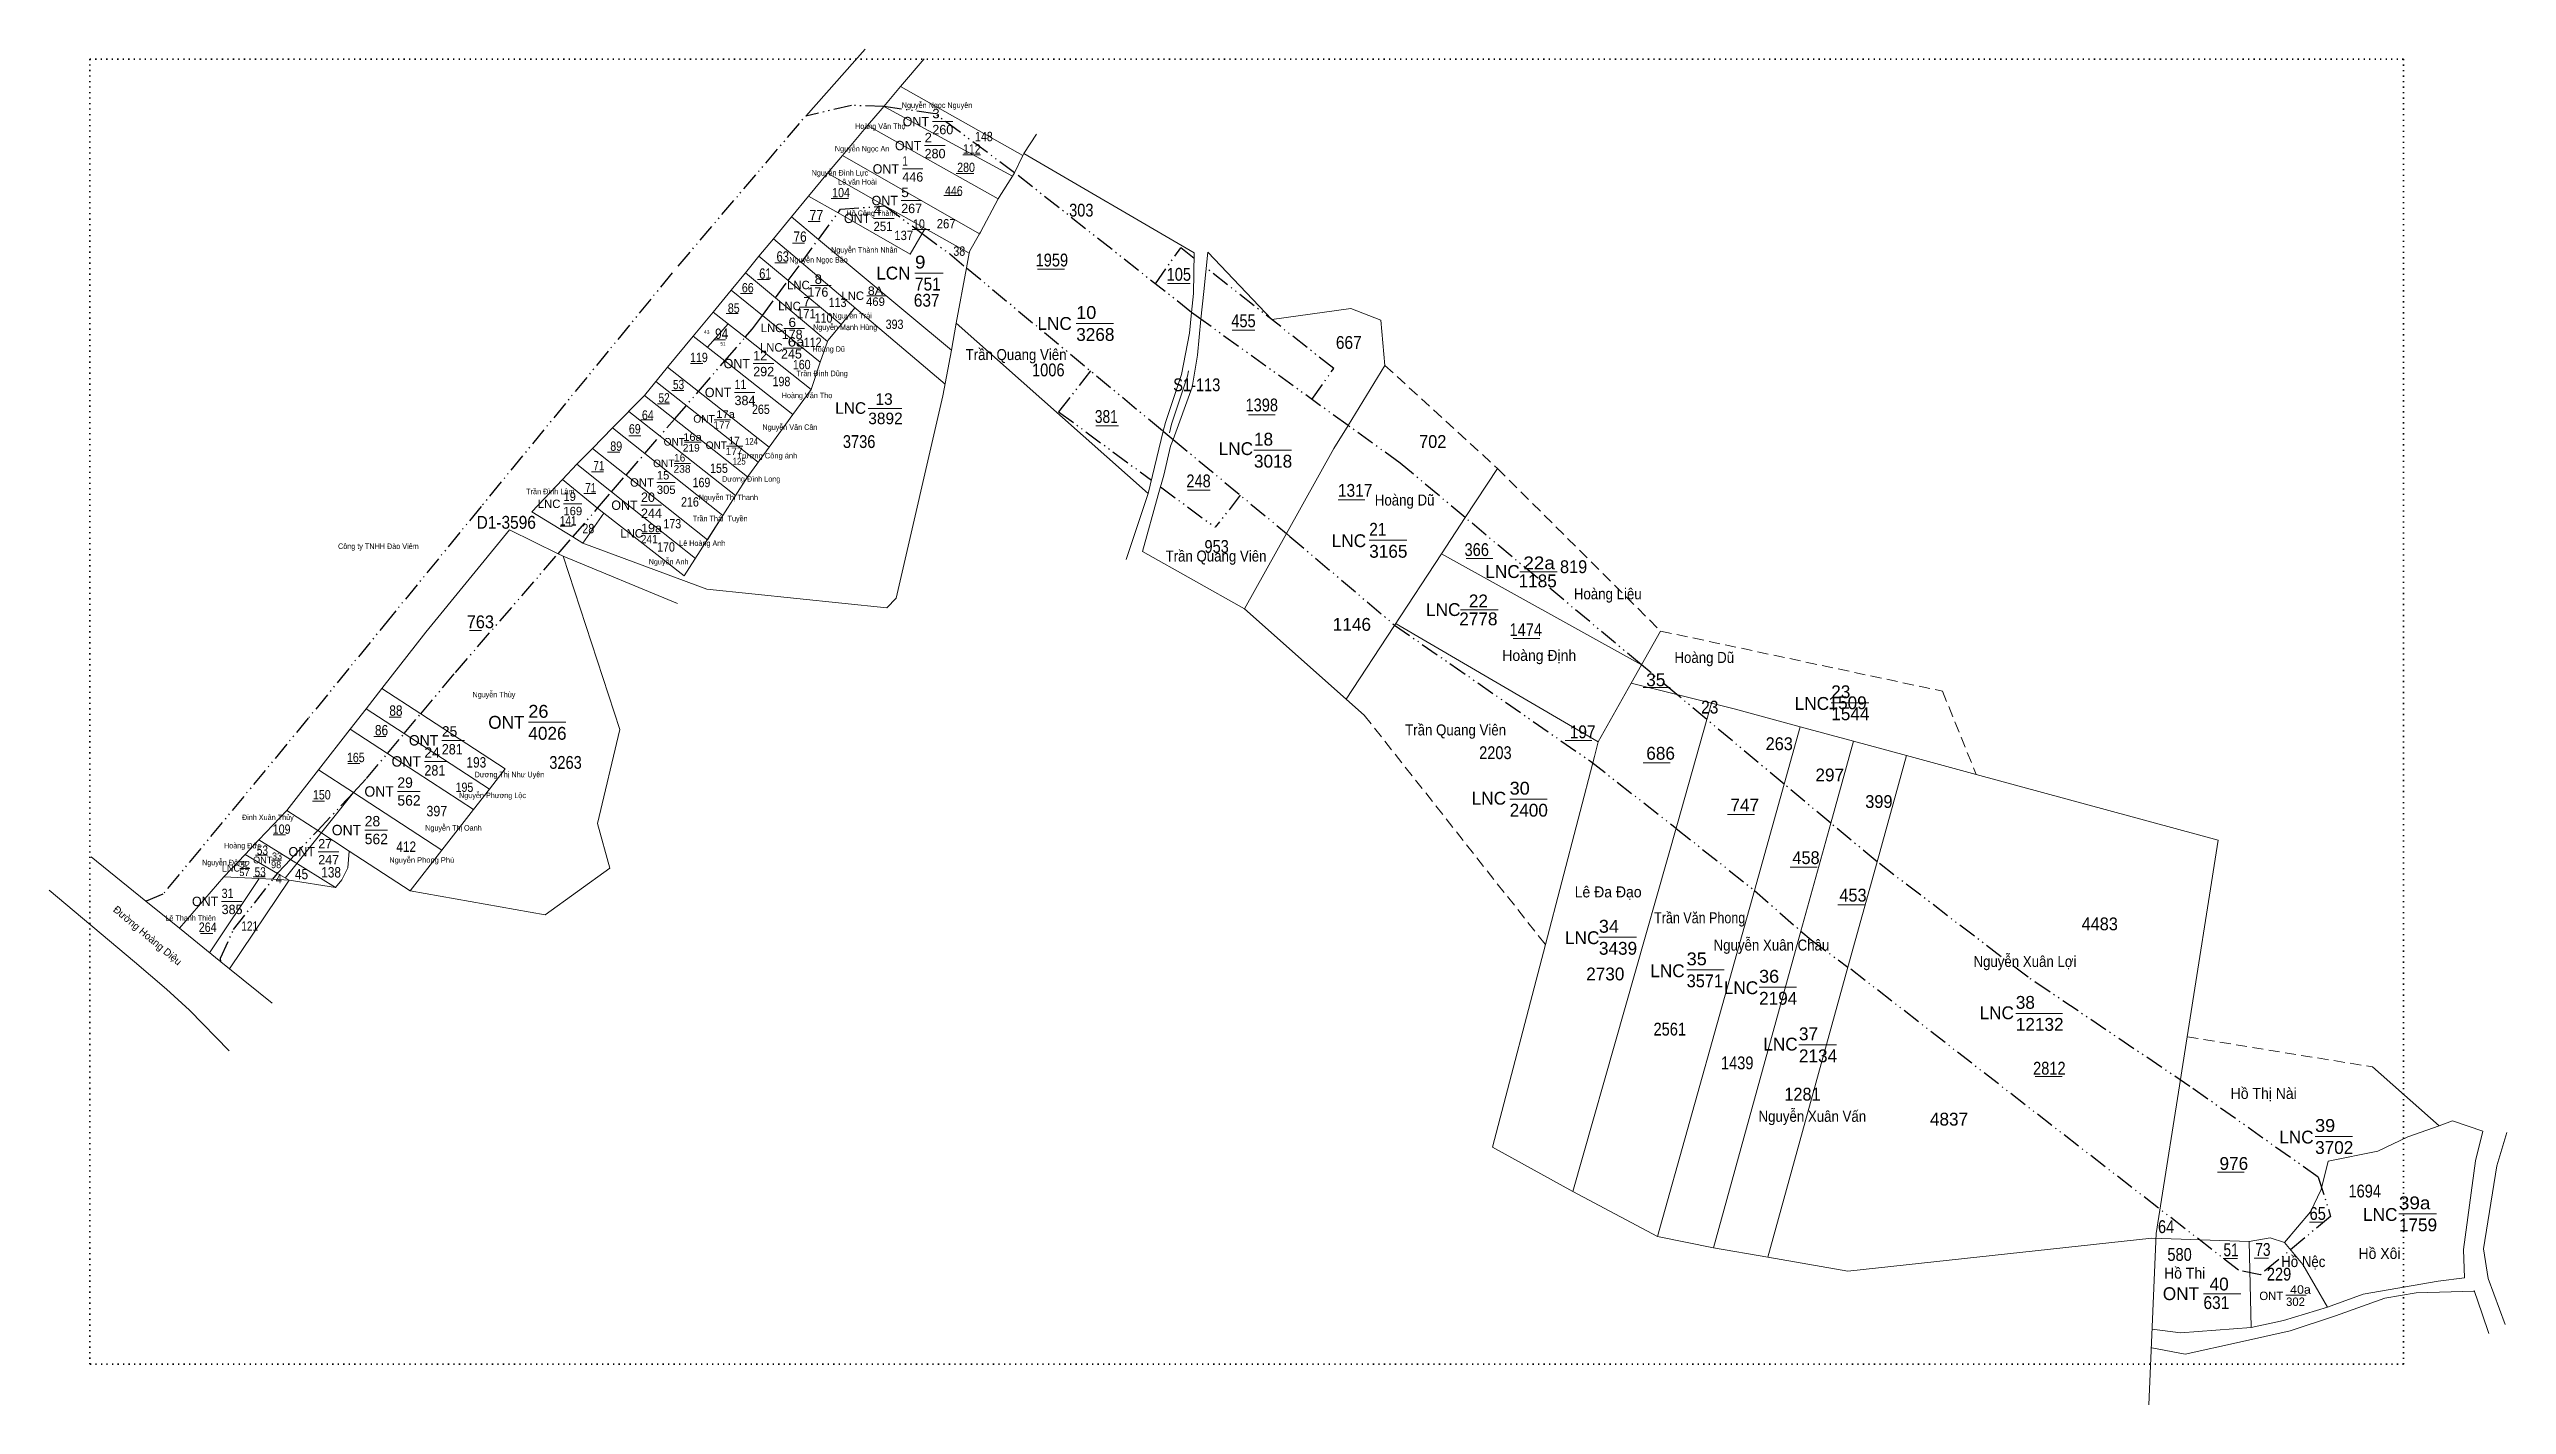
# Model space of a CAD drawing. Header units: metres. Extents: x 536934 to 538680, y 1837488 to 1837881.
# Drawn here: x 538011 to 538680, y 1837511 to 1837881 of the extents above; entities that cross this region are included whole.
import ezdxf
from ezdxf.enums import TextEntityAlignment as Align

# ---------------------------------------------------------------- set-up
doc = ezdxf.new("R2010")
doc.units = ezdxf.units.M
for name, pattern in [('DASH_DOUBLE_DOT', [9.2, 5, -1.2, 0.3, -1.2, 0.3, -1.2]), ('DOTTED', [1.5, 0.3, -1.2]), ('MEDIUM_DASHED', [4.5, 3, -1.5])]:
    doc.linetypes.add(name, pattern=pattern)
for name, color, linetype, lineweight in [('12', 7, 'Continuous', 13), ('22', 7, 'Continuous', 13), ('62', 7, 'Continuous', 13)]:
    doc.layers.add(name, color=color, linetype=linetype, lineweight=lineweight)
doc.layers.add('14', color=7, linetype='Continuous')
doc.layers.add('63', color=7, linetype='Continuous')

msp = doc.modelspace()

# ---------------------------------------------------------------- texts
at = {"layer": '12'}
for s, height, width, p in [('3', 2.55, 1.05, (538251.52, 1837861.96)), ('2', 2.55, 1.05, (538249.41, 1837855.42)), ('1', 2.55, 0.8, (538243.34, 1837849.06)), ('5', 2.55, 1.1, (538243.03, 1837840.46)), ('4', 2.55, 1.1, (538235.51, 1837835.58)), ('251', 2.551, 0.9, (538235.51, 1837831.2)), ('9', 3.5, 1.1, (538246.78, 1837821)), ('8', 2.55, 1.05, (538219.45, 1837816.82)), ('8A', 2.3, 1.1, (538233.93, 1837813.79)), ('751', 3.5, 0.9, (538246.78, 1837815)), ('171', 2.551, 0.9, (538214.62, 1837807.43)), ('10', 3.5, 1.05, (538290.71, 1837807.26)), ('6a', 2.55, 1.2, (538212.11, 1837799.73)), ('6', 2.55, 1.1, (538212.31, 1837805.04)), ('11', 2.551, 0.85, (538197.62, 1837788.12)), ('17a', 2.07, 1.1, (538192.64, 1837780.25)), ('16a', 2.07, 1.1, (538183.63, 1837774.02)), ('19a', 2.3, 1.1, (538172.19, 1837749.12)), ('21', 3.5, 0.9, (538370.54, 1837748.16)), ('241', 2.3, 0.9, (538172.08, 1837746.08)), ('22a', 3.5, 1.1, (538412.52, 1837738.99)), ('26', 3.5, 1.05, (538141.45, 1837698.54)), ('281', 2.835, 0.9, (538117.88, 1837688.54)), ('281', 2.835, 0.9, (538113.14, 1837682.78)), ('30', 3.5, 1.05, (538408.8, 1837677.58)), ('31', 2.551, 0.85, (538057.89, 1837649.39)), ('34', 3.5, 1.05, (538433.11, 1837639.94)), ('3571', 3.5, 0.95, (538457.03, 1837625.06)), ('35', 3.5, 1.05, (538457.03, 1837631.06)), ('36', 3.5, 1.05, (538476.75, 1837626.31)), ('39', 3.5, 1.05, (538628.23, 1837585.64)), ('39a', 3.5, 1.1, (538651.06, 1837564.54)), ('40a', 2.3, 1.1, (538621.43, 1837541.52)), ('631', 3.5, 0.9, (538597.82, 1837537.35))]:
    msp.add_text(s, height=height, dxfattribs=dict(at, width=width)).set_placement(p)
for s, height, p in [('ONT', 2.551, (538248.53, 1837853.24)), ('ONT', 2.551, (538250.63, 1837859.78)), ('ONT', 2.551, (538242.46, 1837846.87)), ('ONT', 2.551, (538234.63, 1837833.39)), ('ONT', 2.551, (538242.15, 1837838.26)), ('LNC', 2.3, (538218.1, 1837815.35)), ('LCN', 3.5, (538245.58, 1837818)), ('LNC', 2.3, (538215.67, 1837809.63)), ('LNC', 2.3, (538232.9, 1837812.43)), ('LNC', 2.3, (538210.91, 1837803.66)), ('LNC', 3.5, (538289.51, 1837804.26)), ('ONT', 2.551, (538201.84, 1837793.81)), ('LNC', 2.3, (538210.71, 1837798.35)), ('ONT', 2.551, (538196.73, 1837785.94)), ('LNC', 3.15, (538233.47, 1837781.39)), ('ONT', 2.067, (538192.23, 1837778.97)), ('ONT', 2.067, (538181.27, 1837766.85)), ('ONT', 2.067, (538184.14, 1837772.72)), ('ONT', 2.067, (538195.58, 1837771.79)), ('LNC', 3.5, (538338.89, 1837770.14)), ('ONT', 2.296, (538175.65, 1837761.52)), ('LNC', 2.3, (538150.19, 1837755.7)), ('ONT', 2.551, (538171.25, 1837755.2)), ('LNC', 2.3, (538172.67, 1837747.65)), ('LNC', 3.5, (538369.69, 1837745.04)), ('LNC', 3.5, (538411.54, 1837736.63)), ('LNC', 3.5, (538395.39, 1837726.27)), ('LNC', 3.5, (538495.83, 1837700.69)), ('ONT', 3.5, (538140.41, 1837695.54)), ('ONT', 2.835, (538116.9, 1837690.97)), ('ONT', 2.835, (538112.17, 1837685.21)), ('ONT', 2.835, (538104.79, 1837677.02)), ('LNC', 3.5, (538407.82, 1837674.85)), ('ONT', 2.835, (538095.9, 1837666.5)), ('ONT', 2.551, (538083.31, 1837660.74)), ('LNC', 1.86, (538062.93, 1837656.6)), ('ONT', 1.86, (538071.7, 1837658.84)), ('ONT', 2.551, (538057.01, 1837647.2)), ('LNC', 3.5, (538433.25, 1837636.83)), ('LNC', 3.5, (538456.47, 1837627.82)), ('LNC', 3.5, (538476.51, 1837623.19)), ('LNC', 3.5, (538546.18, 1837616.36)), ('LNC', 3.5, (538487.26, 1837607.83)), ('LNC', 3.5, (538627.83, 1837582.48)), ('LNC', 3.5, (538650.66, 1837561.38)), ('ONT', 3.5, (538596.62, 1837539.79)), ('ONT', 2.296, (538619.53, 1837539.8))]:
    msp.add_text(s, height=height, dxfattribs=at).set_placement(p, align=Align.RIGHT)
for s, height, p in [('260', 2.551, (538251.52, 1837857.59)), ('280', 2.551, (538249.41, 1837851.05)), ('446', 2.551, (538243.34, 1837844.69)), ('267', 2.551, (538243.03, 1837836.09)), ('176', 2.551, (538217.49, 1837813.3)), ('7', 2.55, (538216.33, 1837810.72)), ('469', 2.3, (538233.45, 1837810.82)), ('178', 2.551, (538210.48, 1837801.77)), ('3268', 3.5, (538290.71, 1837801.26)), ('12', 2.551, (538202.72, 1837796)), ('245', 2.55, (538210.28, 1837796.46)), ('292', 2.551, (538202.72, 1837791.63)), ('384', 2.551, (538197.62, 1837783.75)), ('13', 3.15, (538236.02, 1837783.83)), ('177', 2.07, (538191.85, 1837777.3)), ('3892', 3.15, (538234.06, 1837778.56)), ('18', 3.5, (538339.14, 1837772.72)), ('16', 2.067, (538181.14, 1837768.37)), ('219', 2.07, (538183.52, 1837771.08)), ('177', 2.07, (538195.2, 1837770.12)), ('17', 2.067, (538195.99, 1837773.07)), ('3018', 3.5, (538339.14, 1837766.72)), ('15', 2.296, (538176.45, 1837763.49)), ('238', 2.07, (538181.02, 1837765.33)), ('19', 2.296, (538150.99, 1837757.66)), ('169', 2.296, (538150.99, 1837753.73)), ('20', 2.551, (538172.14, 1837757.38)), ('244', 2.551, (538172.14, 1837753.01)), ('305', 2.296, (538176.45, 1837759.55)), ('3165', 3.5, (538370.54, 1837742.16)), ('1185', 3.5, (538411.22, 1837734.1)), ('22', 3.5, (538397.67, 1837728.63)), ('2778', 3.5, (538395.07, 1837723.74)), ('23', 3.5, (538496.41, 1837703.87)), ('25', 2.835, (538117.88, 1837693.4)), ('4026', 3.5, (538141.45, 1837692.54)), ('1544', 3.5, (538496.41, 1837697.87)), ('24', 2.835, (538113.14, 1837687.64)), ('29', 2.835, (538105.77, 1837679.45)), ('562', 2.835, (538105.77, 1837674.59)), ('2400', 3.5, (538408.8, 1837671.58)), ('28', 2.835, (538096.87, 1837668.93)), ('33', 1.86, (538071.6, 1837659.94)), ('27', 2.551, (538084.2, 1837662.93)), ('562', 2.835, (538096.87, 1837664.07)), ('57', 1.86, (538062.71, 1837655.38)), ('32', 1.86, (538062.84, 1837657.64)), ('98', 1.86, (538071.36, 1837657.53)), ('247', 2.551, (538084.2, 1837658.56)), ('385', 2.551, (538057.89, 1837645.01)), ('3439', 3.5, (538433.11, 1837633.94)), ('2194', 3.5, (538476.75, 1837620.31)), ('38', 3.5, (538546.69, 1837619.2)), ('12132', 3.5, (538546.69, 1837613.2)), ('37', 3.5, (538487.61, 1837610.63)), ('2134', 3.5, (538487.61, 1837604.63)), ('3702', 3.5, (538628.23, 1837579.64)), ('1759', 3.5, (538651.06, 1837558.54)), ('40', 3.5, (538599.49, 1837542.42)), ('302', 2.296, (538620.33, 1837538.2))]:
    msp.add_text(s, height=height, dxfattribs=at).set_placement(p)
at = {"layer": '14'}
for s, height, width, p in [('148', 2.55, 0.85, (538263.14, 1837855.7)), ('280', 2.551, 0.85, (538258.28, 1837847.29)), ('112', 2.55, 0.85, (538259.85, 1837852.33)), ('104', 2.551, 0.85, (538224.22, 1837840.42)), ('446', 2.551, 0.85, (538254.96, 1837840.89)), ('77', 2.835, 0.9, (538218.03, 1837834.14)), ('303', 3.5, 0.85, (538288.78, 1837835.16)), ('76', 2.835, 0.85, (538213.69, 1837828.27)), ('137', 2.551, 0.9, (538241.16, 1837828.75)), ('10', 2.551, 0.85, (538246.26, 1837831.86)), ('267', 2.551, 0.9, (538252.72, 1837831.94)), ('63', 2.835, 0.8, (538209.07, 1837822.85)), ('38', 2.551, 0.85, (538257.24, 1837824.46)), ('1959', 3.5, 0.85, (538279.65, 1837821.56)), ('66', 2.551, 0.85, (538199.62, 1837814.49)), ('61', 2.835, 0.8, (538204.34, 1837818.2)), ('105', 3.5, 0.85, (538315.35, 1837817.67)), ('85', 2.551, 0.85, (538195.8, 1837808.94)), ('113', 2.551, 0.85, (538223.28, 1837810.49)), ('637', 3.5, 0.9, (538246.46, 1837810.59)), ('94', 2.835, 0.85, (538192.32, 1837801.81)), ('110', 2.551, 0.85, (538219.47, 1837806.24)), ('393', 2.55, 0.85, (538238.8, 1837804.52)), ('455', 3.5, 0.85, (538332.96, 1837804.99)), ('667', 3.5, 0.9, (538361.45, 1837799.09)), ('119', 2.551, 0.85, (538185.5, 1837795.48)), ('160', 2.55, 0.85, (538213.51, 1837793.54)), ('112', 2.551, 0.85, (538216.49, 1837799.61)), ('53', 2.55, 0.8, (538180.86, 1837788.1)), ('198', 2.551, 0.85, (538207.99, 1837788.92)), ('1006', 3.5, 0.85, (538278.68, 1837791.6)), ('S1-113', 3.5, 0.85, (538317.14, 1837787.55)), ('64', 2.55, 0.85, (538172.39, 1837779.79)), ('52', 2.55, 0.8, (538176.92, 1837784.46)), ('265', 2.551, 0.85, (538202.38, 1837781.35)), ('381', 3.5, 0.8, (538295.79, 1837778.9)), ('1398', 3.5, 0.85, (538336.84, 1837782.05)), ('69', 2.55, 0.85, (538168.84, 1837776.01)), ('3736', 3.5, 0.85, (538227.15, 1837772.07)), ('702', 3.5, 0.95, (538384.13, 1837772.09)), ('89', 2.551, 0.85, (538163.78, 1837771.3)), ('125', 1.86, 0.85, (538197.13, 1837767.54)), ('124', 1.86, 0.85, (538200.48, 1837772.94)), ('71', 2.551, 0.8, (538156.93, 1837759.94)), ('71', 2.551, 0.8, (538159.16, 1837765.99)), ('169', 2.55, 0.85, (538186.2, 1837761.39)), ('155', 2.55, 0.85, (538190.97, 1837765.29)), ('248', 3.5, 0.85, (538320.73, 1837761.35)), ('1317', 3.5, 0.9, (538362.02, 1837758.77)), ('216', 2.551, 0.85, (538183.06, 1837756.11)), ('D1-3596', 3.5, 0.9, (538127.35, 1837750.06)), ('141', 2.551, 0.8, (538150.03, 1837750.94)), ('28', 2.55, 0.85, (538156.18, 1837748.83)), ('173', 2.55, 0.85, (538178.25, 1837750.16)), ('170', 2.55, 0.85, (538176.54, 1837743.83)), ('953', 3.5, 0.85, (538325.65, 1837743.48)), ('366', 3.5, 0.85, (538396.51, 1837742.62)), ('819', 3.5, 0.95, (538422.51, 1837737.96)), ('763', 3.5, 0.95, (538124.67, 1837722.94)), ('1474', 3.5, 0.85, (538408.76, 1837720.78)), ('88', 2.835, 0.85, (538103.58, 1837699.08)), ('23', 3.5, 0.9, (538460.97, 1837699.69)), ('86', 2.835, 0.85, (538099.66, 1837693.73)), ('197', 3.5, 0.9, (538425.17, 1837692.95)), ('165', 2.551, 0.85, (538092.02, 1837686.43)), ('2203', 3.5, 0.85, (538400.48, 1837687.26)), ('263', 3.5, 0.95, (538478.53, 1837689.71)), ('193', 2.835, 0.85, (538124.59, 1837684.96)), ('3263', 3.5, 0.85, (538147.16, 1837684.61)), ('150', 2.551, 0.85, (538082.76, 1837676.27)), ('195', 2.551, 0.85, (538121.62, 1837678.31)), ('399', 3.5, 0.95, (538505.68, 1837673.94)), ('109', 2.551, 0.85, (538071.82, 1837666.9)), ('397', 2.83, 0.9, (538113.68, 1837671.69)), ('53', 2.551, 0.8, (538067.48, 1837661.16)), ('412', 2.835, 0.85, (538105.49, 1837661.97)), ('458', 3.5, 0.95, (538485.83, 1837658.65)), ('53', 2.551, 0.8, (538066.88, 1837655.24)), ('4', 2.55, 0.85, (538072.68, 1837653.38)), ('45', 2.835, 0.85, (538077.87, 1837654.5)), ('138', 2.835, 0.85, (538085.03, 1837654.99)), ('453', 3.5, 0.95, (538498.62, 1837648.43)), ('264', 2.551, 0.85, (538051.67, 1837640.17)), ('121', 2.551, 0.8, (538063.26, 1837640.48)), ('4483', 3.5, 0.95, (538564.61, 1837640.6)), ('2561', 3.5, 0.85, (538447.99, 1837611.91)), ('1439', 3.5, 0.85, (538466.37, 1837602.7)), ('2812', 3.5, 0.85, (538551.4, 1837601.25)), ('1281', 3.5, 0.95, (538483.63, 1837594.18)), ('1694', 3.5, 0.85, (538637.33, 1837567.77)), ('64', 3.5, 0.85, (538585.43, 1837558.06)), ('65', 3.5, 0.85, (538626.73, 1837561.65)), ('51', 3.5, 0.8, (538603.26, 1837551.74)), ('73', 3.5, 0.8, (538611.93, 1837551.84)), ('580', 3.5, 0.85, (538587.99, 1837550.48)), ('229', 3.5, 0.85, (538615.09, 1837545.12))]:
    msp.add_text(s, height=height, dxfattribs=dict(at, width=width)).set_placement(p)
for s, p in [('1146', (538360.61, 1837722.24)), ('35', (538446, 1837707.14)), ('1509', (538495.66, 1837700.87)), ('686', (538446.02, 1837687.1)), ('297', (538492.1, 1837681.19)), ('747', (538468.95, 1837672.99)), ('2730', (538429.64, 1837626.95)), ('4837', (538523.29, 1837587.37)), ('976', (538602.19, 1837575.29))]:
    msp.add_text(s, height=3.5, dxfattribs=at).set_placement(p)
at = {"layer": '22'}
for s, width, p in [('43', 0.8, (538190.05, 1837803.2)), ('51', 0.75, (538194.49, 1837799.96))]:
    msp.add_text(s, height=1, dxfattribs=dict(at, width=width)).set_placement(p, align=Align.CENTER)
at = {"layer": '62'}
msp.add_text('Đường Hoàng Diệu', height=2, rotation=319.873, dxfattribs=at).set_placement((538037.07, 1837638.42), align=Align.CENTER)
at = {"layer": '63'}
for s, height, width, p in [('Nguyễn Ngọc Nguyên', 1.5, 0.9, (538252.79, 1837864.76)), ('Hoàng Văn Thọ', 1.5, 0.9, (538237.33, 1837859.05)), ('Nguyễn Ngọc An', 1.5, 0.9, (538232.38, 1837852.91)), ('Nguyễn Đình Lực', 1.5, 0.95, (538226.34, 1837846.33)), ('Lê văn Hoài', 1.5, 0.9, (538231.11, 1837843.89)), ('Hồ Công Thành', 1.5, 0.9, (538235.06, 1837835.32)), ('Nguyễn Ngọc Bảo', 1.5, 0.9, (538220.5, 1837822.61)), ('Nguyễn Thành Nhân', 1.5, 0.9, (538232.99, 1837825.32)), ('Nguyễn Trái', 1.5, 0.9, (538229.66, 1837807.39)), ('Nguyễn Mạnh Hùng', 1.5, 0.9, (538227.77, 1837804.25)), ('Hoàng Dũ', 1.5, 0.9, (538223.28, 1837798.3)), ('Trần Quang Viên', 3, 0.9, (538274.33, 1837796.04)), ('Trần Đình Dũng', 1.5, 0.9, (538221.49, 1837791.65)), ('Hoàng Văn Thọ', 1.5, 0.9, (538217.36, 1837785.66)), ('Nguyễn Văn Cân', 1.5, 0.9, (538212.71, 1837777)), ('Trương Công ánh', 1.5, 0.85, (538206.56, 1837769.23)), ('Dương Đình Long', 1.5, 0.95, (538202.17, 1837762.87)), ('Trần Đình Lâm', 1.5, 0.95, (538147.43, 1837759.48)), ('Nguyễn Thị Thanh', 1.5, 0.9, (538195.94, 1837757.87)), ('Hoàng Dũ', 3, 0.9, (538380.19, 1837756.39)), ('Trần Thái  Tuyền', 1.5, 0.9, (538193.72, 1837752.09)), ('Công ty TNHH Đào Viêm', 1.5, 0.95, (538100.59, 1837744.54)), ('Nguyễn Anh', 1.5, 0.9, (538179.65, 1837740.34)), ('Lê Hoàng Anh', 1.5, 0.9, (538188.83, 1837745.37)), ('Trần Quang Viên', 3, 0.9, (538328.8, 1837741.12)), ('Hoàng Liệu', 3, 0.9, (538435.53, 1837730.82)), ('Hoàng Định', 3, 0.95, (538416.86, 1837714.03)), ('Hoàng Dũ', 3, 0.9, (538461.82, 1837713.47)), ('Nguyễn Thùy', 1.5, 0.9, (538132.07, 1837704.1)), ('Trần Quang Viên', 3, 0.9, (538394.07, 1837693.72)), ('Dương Thị Như Uyên', 1.5, 0.9, (538136.31, 1837682.31)), ('Nguyễn Phương Lộc', 1.5, 0.9, (538131.69, 1837676.63)), ('Đinh Xuân Thủy', 1.5, 0.95, (538070.48, 1837670.64)), ('Nguyễn Thị Oanh', 1.5, 0.9, (538121.04, 1837667.76)), ('Hoàng Đức', 1.5, 0.9, (538063.55, 1837662.93)), ('Nguyễn Đông', 1.5, 0.9, (538058.56, 1837658.32)), ('Nguyễn Phong Phú', 1.5, 0.85, (538112.4, 1837659.01)), ('Lê Đa Đạo', 3, 0.95, (538435.63, 1837649.56)), ('Lê Thanh Thiên', 1.5, 0.9, (538049.45, 1837643.2)), ('Trần Văn Phong', 3, 0.85, (538460.57, 1837642.51)), ('Nguyễn Xuân Châu', 3, 0.9, (538480.12, 1837635.07)), ('Nguyễn Xuân Lợi', 3, 0.9, (538549.19, 1837630.61)), ('Hồ Thị Nài', 3, 0.95, (538614.23, 1837594.63)), ('Nguyễn Xuân Vấn', 3, 0.9, (538491.26, 1837588.39)), ('Hồ Thi', 3, 0.95, (538592.7, 1837545.64)), ('Hồ Nệc', 3, 0.9, (538625.01, 1837548.79)), ('Hồ Xôi', 3, 0.95, (538645.78, 1837551.01))]:
    msp.add_text(s, height=height, dxfattribs=dict(at, width=width)).set_placement(p, align=Align.CENTER)

# ---------------------------------------------------------------- linework, layer by layer
at = {"layer": '12'}
for p, q in [((538251.52, 1837861.05), (538257.09, 1837861.05)), ((538249.41, 1837854.51), (538254.99, 1837854.51)), ((538243.34, 1837848.14), (538248.91, 1837848.14)), ((538243.03, 1837839.55), (538248.6, 1837839.55)), ((538235.51, 1837834.67), (538241.09, 1837834.67)), ((538218.36, 1837816.39), (538223.93, 1837816.39)), ((538246.78, 1837819.75), (538254.43, 1837819.75)), ((538215.35, 1837810.42), (538220.92, 1837810.42)), ((538233.69, 1837813.58), (538238.71, 1837813.58)), ((538211.09, 1837804.62), (538216.68, 1837804.62)), ((538290.71, 1837806.01), (538300.91, 1837806.01)), ((538210.89, 1837799.31), (538216.48, 1837799.31)), ((538202.72, 1837795.09), (538208.3, 1837795.09)), ((538197.62, 1837787.21), (538203.19, 1837787.21)), ((538234.06, 1837782.83), (538243.24, 1837782.83)), ((538192.05, 1837779.71), (538196.57, 1837779.71)), ((538184, 1837773.63), (538188.52, 1837773.63)), ((538195.4, 1837772.53), (538199.92, 1837772.53)), ((538339.14, 1837771.47), (538349.34, 1837771.47)), ((538176.45, 1837762.66), (538181.46, 1837762.66)), ((538181.14, 1837767.88), (538185.66, 1837767.88)), ((538150.99, 1837756.85), (538156.01, 1837756.85)), ((538172.14, 1837756.46), (538177.71, 1837756.46)), ((538172.38, 1837748.8), (538177.4, 1837748.8)), ((538370.54, 1837746.91), (538380.74, 1837746.91)), ((538411.58, 1837738.3), (538421.78, 1837738.3)), ((538395.43, 1837727.94), (538405.63, 1837727.94)), ((538496.41, 1837702.62), (538506.61, 1837702.62)), ((538141.45, 1837697.29), (538151.65, 1837697.29)), ((538117.88, 1837692.38), (538124.07, 1837692.38)), ((538113.14, 1837686.63), (538119.34, 1837686.63)), ((538105.77, 1837678.44), (538111.97, 1837678.44)), ((538408.8, 1837676.33), (538419, 1837676.33)), ((538084.2, 1837662.02), (538089.78, 1837662.02)), ((538096.87, 1837667.91), (538103.07, 1837667.91)), ((538062.84, 1837657.41), (538065.55, 1837657.41)), ((538071.48, 1837659.7), (538074.19, 1837659.7)), ((538057.89, 1837648.48), (538063.47, 1837648.48)), ((538433.11, 1837638.69), (538443.31, 1837638.69)), ((538457.03, 1837629.81), (538467.23, 1837629.81)), ((538476.75, 1837625.06), (538486.95, 1837625.06)), ((538546.69, 1837617.95), (538559.44, 1837617.95)), ((538487.61, 1837609.38), (538497.81, 1837609.38)), ((538628.23, 1837584.39), (538638.43, 1837584.39)), ((538651.06, 1837563.29), (538661.26, 1837563.29)), ((538597.82, 1837541.54), (538608.02, 1837541.54)), ((538620.28, 1837541.17), (538625.8, 1837541.17))]:
    msp.add_line(p, q, dxfattribs=at)
at = {"layer": '22'}
for p, q in [((538217.01, 1837862.54), (538233.21, 1837880.8)), ((538242.87, 1837870.59), (538276.15, 1837851.8)), ((538233.89, 1837859.96), (538269.47, 1837840.01)), ((538279.88, 1837857.64), (538276.41, 1837852.35)), ((538227.03, 1837851.84), (538264.36, 1837830.46)), ((538276.41, 1837852.35), (538322.85, 1837825.25)), ((538217.81, 1837840.76), (538225.82, 1837836.17)), ((538208.22, 1837829.11), (538215.85, 1837822.64)), ((538249.58, 1837831.93), (538261.59, 1837825.22)), ((538215.85, 1837822.64), (538254.97, 1837789.49)), ((538322.67, 1837814.21), (538322.85, 1837825.25)), ((538325.45, 1837814.71), (538326.58, 1837825.44)), ((538191.79, 1837809.13), (538200.53, 1837802.24)), ((538196.69, 1837815.09), (538205.21, 1837808.2)), ((538230.4, 1837810.31), (538226.65, 1837805.76)), ((538325.45, 1837814.71), (538324.7, 1837807.15)), ((538195.89, 1837805.9), (538190.22, 1837799.54)), ((538310.34, 1837759.67), (538258.04, 1837806.06)), ((538176.22, 1837790.2), (538204.09, 1837768.23)), ((538220.97, 1837795.44), (538218.54, 1837788.05)), ((538168.83, 1837782.04), (538197.92, 1837759.11)), ((538213.53, 1837781.18), (538207.04, 1837772.28)), ((538310.34, 1837759.67), (538314.44, 1837776.63)), ((538150.74, 1837763.46), (538160.33, 1837755.71)), ((538154.7, 1837767.64), (538164.15, 1837760.13)), ((538164.15, 1837760.13), (538186.97, 1837741.99)), ((538310.34, 1837759.67), (538304.3, 1837741.64)), ((538183.9, 1837737.19), (538162.02, 1837754.34)), ((538183.9, 1837737.19), (538193.29, 1837751.87)), ((538336.53, 1837728.24), (538347.98, 1837748.76)), ((538150.92, 1837742.6), (538149.57, 1837743.26)), ((538182.08, 1837729.7), (538150.92, 1837742.6)), ((538156.27, 1837746.16), (538153.53, 1837747.84)), ((538390.23, 1837743.23), (538364.29, 1837703.59)), ((538390.23, 1837743.23), (538444.72, 1837712.93)), ((538369.2, 1837699.23), (538336.53, 1837728.24)), ((538432.93, 1837691.97), (538377.84, 1837724.11)), ((538101.57, 1837706.53), (538112.15, 1837699.62)), ((538093.78, 1837678.17), (538075.22, 1837654.79)), ((538037.24, 1837648.53), (538022.33, 1837660.59)), ((538046.38, 1837641.14), (538058.48, 1837655.18)), ((538064.27, 1837661.29), (538058.48, 1837655.18)), ((538037.24, 1837648.53), (538046.38, 1837641.14)), ((538068.11, 1837654.69), (538054.6, 1837634.49)), ((538076.25, 1837654.28), (538060.07, 1837630.07)), ((538057.63, 1837632.04), (538046.38, 1837641.14)), ((538060.07, 1837630.07), (538057.63, 1837632.04)), ((538060.07, 1837630.07), (538071.63, 1837620.73)), ((538584.93, 1837557.97), (538582.96, 1837511.23)), ((538619.86, 1837555.46), (538621.63, 1837557.5)), ((538624.91, 1837549.48), (538619.86, 1837555.46)), ((538464.31, 1837554.05), (538479.09, 1837551.48)), ((538641.35, 1837541.43), (538631.58, 1837537.89))]:
    msp.add_line(p, q, dxfattribs=at)
at = {"layer": '22', "linetype": 'DASH_DOUBLE_DOT', "lineweight": 25}
for p, q in [((538182.28, 1837821.67), (538217.01, 1837862.54)), ((538312.29, 1837816.82), (538319.17, 1837826.63)), ((538322.83, 1837823.75), (538319.17, 1837826.63)), ((538360.86, 1837793.76), (538326.13, 1837821.15)), ((538294.64, 1837793.09), (538285.93, 1837781.95)), ((538354.93, 1837785.31), (538360.86, 1837793.76)), ((538285.93, 1837781.95), (538311.21, 1837763.28)), ((538313.64, 1837761.48), (538328.59, 1837750.45)), ((538335.42, 1837759.19), (538328.59, 1837750.45)), ((538430.86, 1837686.66), (538454.13, 1837668.41))]:
    msp.add_line(p, q, dxfattribs=at)
at = {"layer": '22', "linetype": 'MEDIUM_DASHED'}
for p, q in [((538369.2, 1837699.23), (538418.52, 1837636.7)), ((538593.39, 1837611.58), (538643.88, 1837603.35))]:
    msp.add_line(p, q, dxfattribs=at)
at = {"layer": '22', "linetype": 'DOTTED', "lineweight": 35}
msp.add_lwpolyline([(538021.97, 1837878.07), (538652.34, 1837878.07), (538652.34, 1837522.31), (538021.97, 1837522.31)], close=True, dxfattribs=at)
at = {"layer": '22'}
for points in [[(538222.96, 1837847.03), (538227.03, 1837851.84), (538233.89, 1837859.96), (538237.8, 1837864.59), (538238.28, 1837865.16), (538242.87, 1837870.59), (538249.28, 1837878.17)], [(538238.28, 1837865.16), (538239.67, 1837864.41), (538273.32, 1837846.14)], [(538276.41, 1837852.35), (538276.15, 1837851.8), (538273.93, 1837847.1), (538273.32, 1837846.14)], [(538173.05, 1837786.34), (538179.4, 1837794.06), (538186.39, 1837802.56), (538191.79, 1837809.13), (538196.69, 1837815.09), (538200.61, 1837819.86), (538204.28, 1837824.32), (538208.22, 1837829.11), (538213.12, 1837835.06), (538217.81, 1837840.76), (538222.96, 1837847.03)], [(538222.96, 1837847.03), (538238.6, 1837838.07), (538249.58, 1837831.93)], [(538273.32, 1837846.14), (538269.72, 1837840.48), (538269.47, 1837840.01)], [(538225.82, 1837836.17), (538245.44, 1837824.93), (538248.76, 1837830.54), (538249.58, 1837831.93)], [(538269.47, 1837840.01), (538264.64, 1837830.94), (538264.36, 1837830.46)], [(538256.69, 1837798.74), (538220.48, 1837828.92), (538213.12, 1837835.06)], [(538264.36, 1837830.46), (538261.71, 1837825.85), (538261.59, 1837825.22)], [(538226.65, 1837805.76), (538212.23, 1837817.72), (538204.28, 1837824.32)], [(538256.69, 1837798.74), (538258.04, 1837806.06), (538260.84, 1837821.17), (538261.59, 1837825.22)], [(538326.58, 1837825.44), (538343.98, 1837807.07), (538365.57, 1837810.07), (538373.69, 1837806.88), (538374.81, 1837794.59)], [(538222.96, 1837801.07), (538208.76, 1837813.01), (538200.61, 1837819.86)], [(538314.44, 1837776.63), (538315.01, 1837779), (538319.38, 1837792.1), (538321.56, 1837803.33), (538322.14, 1837809.05), (538322.67, 1837814.21)], [(538186.39, 1837802.56), (538194.97, 1837795.8), (538213.53, 1837781.18)], [(538205.21, 1837808.2), (538220.97, 1837795.44), (538222.96, 1837801.07)], [(538226.65, 1837805.76), (538223.09, 1837801.44), (538222.96, 1837801.07)], [(538324.7, 1837807.15), (538323.74, 1837797.41), (538322.34, 1837788.67), (538317.08, 1837774.43)], [(538156.27, 1837746.16), (538190.06, 1837733.55), (538239.13, 1837728.46), (538241.63, 1837731.13), (538254.38, 1837786.28), (538256.69, 1837798.74)], [(538200.53, 1837802.24), (538218.54, 1837788.05), (538213.53, 1837781.18)], [(538179.4, 1837794.06), (538187.77, 1837787.47), (538207.04, 1837772.28)], [(538316.09, 1837776.23), (538316.65, 1837778.53), (538321.03, 1837791.67), (538321.31, 1837793.11)], [(538347.98, 1837748.76), (538360.93, 1837771.97), (538364.76, 1837778.21), (538374.81, 1837794.59)], [(538150.74, 1837763.46), (538154.7, 1837767.64), (538158.93, 1837771.95), (538164.42, 1837777.54), (538173.05, 1837786.34), (538181.23, 1837779.9), (538201.17, 1837764.18)], [(538164.42, 1837777.54), (538173.18, 1837770.58), (538194.45, 1837753.68)], [(538158.93, 1837771.95), (538168.08, 1837764.68), (538190.22, 1837747.07)], [(538207.04, 1837772.28), (538201.5, 1837764.69), (538201.17, 1837764.18)], [(538317.08, 1837774.43), (538316.41, 1837772.61), (538314.54, 1837764.66), (538313.02, 1837759.27)], [(538153.53, 1837747.84), (538142.41, 1837754.65), (538150.74, 1837763.46)], [(538201.17, 1837764.18), (538194.45, 1837753.68), (538190.22, 1837747.07)], [(538405.48, 1837766.5), (538396.7, 1837753.1), (538390.23, 1837743.23)], [(538160.33, 1837755.71), (538162.02, 1837754.34), (538156.27, 1837746.16)], [(538336.53, 1837728.24), (538308.75, 1837743.86), (538313.02, 1837759.27)], [(538149.57, 1837743.26), (538136.35, 1837749.76), (538113.53, 1837721.88), (538101.57, 1837706.53)], [(538109.27, 1837651.33), (538146.04, 1837644.83), (538163.65, 1837657.54), (538160.33, 1837669.75), (538166.36, 1837695.3), (538150.92, 1837742.6)], [(538432.93, 1837691.97), (538441.93, 1837707.97), (538444.72, 1837712.93), (538449.92, 1837722.17)], [(538101.57, 1837706.53), (538097.25, 1837700.99), (538092.93, 1837695.45), (538084.3, 1837684.37), (538075.66, 1837673.29), (538068.02, 1837665.24), (538064.27, 1837661.29)], [(538426.02, 1837569.41), (538454.5, 1837669.73), (538462.53, 1837698.03), (538463.8, 1837702.5)], [(538441.93, 1837707.97), (538454.38, 1837704.86), (538463.8, 1837702.5)], [(538463.8, 1837702.5), (538469.93, 1837700.97), (538487.97, 1837696.08)], [(538092.93, 1837695.45), (538103.08, 1837688.81), (538126.53, 1837673.49)], [(538097.25, 1837700.99), (538107.62, 1837694.22), (538130.85, 1837679.04)], [(538112.15, 1837699.62), (538135.17, 1837684.58), (538130.85, 1837679.04)], [(538487.97, 1837696.08), (538483.59, 1837680.42), (538475.47, 1837651.45), (538449.06, 1837557.12), (538426.02, 1837569.41)], [(538535.89, 1837683.07), (538516.93, 1837688.22), (538502.45, 1837692.15), (538487.97, 1837696.08)], [(538432.93, 1837691.97), (538431.9, 1837688), (538418.52, 1837636.7)], [(538449.06, 1837557.12), (538464.31, 1837554.05), (538488.15, 1837640.39), (538496.28, 1837669.8), (538502.45, 1837692.15)], [(538084.3, 1837684.37), (538093.78, 1837678.17), (538117.9, 1837662.41)], [(538516.93, 1837688.22), (538508.91, 1837659.24), (538500.97, 1837630.56), (538479.09, 1837551.48)], [(538593.39, 1837611.58), (538601.85, 1837665.18), (538535.89, 1837683.07)], [(538130.85, 1837679.04), (538126.53, 1837673.49), (538117.9, 1837662.41), (538109.27, 1837651.33)], [(538075.66, 1837673.29), (538084.06, 1837667.8), (538092.62, 1837662.21), (538109.27, 1837651.33)], [(538068.02, 1837665.24), (538076.63, 1837659.88), (538088.91, 1837652.22)], [(538092.62, 1837662.21), (538092.24, 1837657.67), (538090.66, 1837654.35), (538088.91, 1837652.22)], [(538088.91, 1837652.22), (538076.25, 1837654.28), (538071.88, 1837654.5), (538058.48, 1837655.18)], [(538064.27, 1837661.29), (538073.13, 1837656.11), (538076.25, 1837654.28)], [(538010.9, 1837651.54), (538034.13, 1837631.96), (538042.89, 1837624.53), (538049.18, 1837618.81), (538059.92, 1837607.72)], [(538418.52, 1837636.7), (538404.11, 1837581.44), (538426.02, 1837569.41)], [(538593.39, 1837611.58), (538591.01, 1837596.49), (538586.39, 1837567.25), (538584.93, 1837557.97)], [(538583.78, 1837556.69), (538610.31, 1837555.81), (538616.03, 1837556.73), (538619.86, 1837555.46), (538626.99, 1837563.89), (538629.89, 1837569.94), (538631.76, 1837577.66), (538645.33, 1837580.36), (538653.49, 1837584.31), (538662.07, 1837587.28), (538643.88, 1837603.35)], [(538668.96, 1837545.86), (538668.69, 1837553.58), (538671.92, 1837577.72), (538673.97, 1837585.83), (538665.65, 1837588.62), (538662.07, 1837587.28)], [(538680.47, 1837585.47), (538677.75, 1837576.39), (538674.1, 1837553.77), (538675.39, 1837545.71), (538679.97, 1837533.15)], [(538583.78, 1837556.69), (538500.93, 1837547.69), (538479.09, 1837551.48)], [(538583.83, 1837531.87), (538591.53, 1837530.87), (538610.85, 1837532.32), (538610.31, 1837555.81)], [(538624.91, 1837549.48), (538631.58, 1837537.89), (538619.64, 1837534.22), (538610.85, 1837532.32)], [(538671.63, 1837542.25), (538655.77, 1837541.74), (538647.2, 1837540.3), (538633.82, 1837535.52)], [(538641.35, 1837541.43), (538661.8, 1837544.99), (538668.96, 1837545.86)], [(538671.58, 1837542.41), (538673.71, 1837536.02), (538675.52, 1837530.72)], [(538633.82, 1837535.52), (538621.45, 1837531.44), (538607.66, 1837528.36), (538592.79, 1837525.08), (538583.78, 1837526.8)]]:
    msp.add_lwpolyline(points, dxfattribs=at)
at = {"layer": '22', "linetype": 'DASH_DOUBLE_DOT', "lineweight": 25}
for points in [[(538238.28, 1837865.16), (538229.51, 1837865.42), (538217.01, 1837862.54)], [(538273.93, 1837847.1), (538252.26, 1837863.15), (538238.28, 1837865.16)], [(538324.7, 1837807.15), (538322.8, 1837808.53), (538322.14, 1837809.05), (538273.93, 1837847.1)], [(538200.53, 1837802.24), (538202.5, 1837804.52), (538205.21, 1837808.2), (538208.76, 1837813.01), (538212.23, 1837817.72), (538215.85, 1837822.64), (538220.48, 1837828.92), (538225.82, 1837836.17)], [(538225.82, 1837836.17), (538226.53, 1837837.13), (538238.6, 1837838.07), (538248.76, 1837830.54)], [(538248.76, 1837830.54), (538256.28, 1837824.96), (538260.84, 1837821.17), (538314.44, 1837776.63), (538317.08, 1837774.43), (538347.98, 1837748.76), (538348.93, 1837747.97)], [(538180.64, 1837819.8), (538128.6, 1837756.13), (538104.13, 1837726.19), (538081.47, 1837698.39), (538041.91, 1837650.45), (538037.24, 1837648.53)], [(538396.7, 1837753.1), (538378.93, 1837767.97), (538364.76, 1837778.21), (538324.7, 1837807.15)], [(538112.15, 1837699.62), (538121.62, 1837710.91), (538149.57, 1837743.26), (538153.53, 1837747.84), (538160.33, 1837755.71), (538164.15, 1837760.13), (538168.08, 1837764.68), (538173.18, 1837770.58), (538181.23, 1837779.9), (538187.77, 1837787.47), (538194.97, 1837795.8), (538200.53, 1837802.24)], [(538508.91, 1837659.24), (538496.28, 1837669.8), (538483.59, 1837680.42), (538462.53, 1837698.03), (538454.38, 1837704.86), (538444.72, 1837712.93), (538396.7, 1837753.1)], [(538348.93, 1837747.97), (538377.43, 1837723.79), (538430.86, 1837686.66)], [(538093.78, 1837678.17), (538097.36, 1837681.99), (538103.08, 1837688.81), (538107.62, 1837694.22), (538112.15, 1837699.62)], [(538073.13, 1837656.11), (538073.33, 1837656.36), (538076.63, 1837659.88), (538084.06, 1837667.8), (538093.78, 1837678.17)], [(538454.17, 1837668.38), (538475.47, 1837651.45), (538488.15, 1837640.39)], [(538057.63, 1837632.04), (538057.56, 1837633), (538061.14, 1837640.79), (538071.88, 1837654.5), (538073.13, 1837656.11)], [(538488.15, 1837640.39), (538490.93, 1837637.97), (538500.97, 1837630.56)]]:
    msp.add_lwpolyline(points, dxfattribs=at)
at = {"layer": '22', "linetype": 'MEDIUM_DASHED'}
for points in [[(538374.81, 1837794.59), (538405.48, 1837766.5), (538449.92, 1837722.17)], [(538449.92, 1837722.17), (538526.73, 1837705.78), (538535.89, 1837683.07)]]:
    msp.add_lwpolyline(points, dxfattribs=at)
at = {"layer": '62'}
for p, q in [((538259.86, 1837852), (538264.63, 1837852)), ((538258.03, 1837846.88), (538262.8, 1837846.88)), ((538223.93, 1837840.06), (538228.7, 1837840.06)), ((538254.61, 1837840.91), (538259.38, 1837840.91)), ((538217.69, 1837833.84), (538220.99, 1837833.84)), ((538246.05, 1837831.65), (538250.82, 1837831.65)), ((538208.64, 1837822.5), (538211.94, 1837822.5)), ((538213.41, 1837827.87), (538216.71, 1837827.87)), ((538203.88, 1837817.99), (538207.18, 1837817.99)), ((538280.16, 1837820.81), (538287.49, 1837820.81)), ((538315.62, 1837816.91), (538321.79, 1837816.91)), ((538199.23, 1837814.22), (538202.53, 1837814.22)), ((538195.32, 1837808.73), (538198.62, 1837808.73)), ((538333.23, 1837804.23), (538339.4, 1837804.23)), ((538191.89, 1837801.54), (538195.19, 1837801.54)), ((538185.66, 1837795.08), (538188.96, 1837795.08)), ((538176.61, 1837784.13), (538179.91, 1837784.13)), ((538180.55, 1837787.77), (538183.85, 1837787.77)), ((538172.09, 1837779.74), (538175.39, 1837779.74)), ((538296.06, 1837778.14), (538302.23, 1837778.14)), ((538337.61, 1837781.09), (538344.94, 1837781.09)), ((538163.04, 1837770.96), (538166.34, 1837770.96)), ((538168.79, 1837775.35), (538172.09, 1837775.35)), ((538158.64, 1837765.6), (538161.94, 1837765.6)), ((538156.57, 1837759.63), (538159.87, 1837759.63)), ((538321, 1837760.59), (538327.17, 1837760.59)), ((538362.05, 1837757.93), (538369.38, 1837757.93)), ((538150.09, 1837750.73), (538153.39, 1837750.73)), ((538396.91, 1837741.99), (538404.24, 1837741.99)), ((538125.39, 1837722.33), (538128.69, 1837722.33)), ((538409.72, 1837720.15), (538417.05, 1837720.15)), ((538445.17, 1837706.75), (538452.5, 1837706.75)), ((538103.51, 1837698.7), (538106.81, 1837698.7)), ((538099.35, 1837693.46), (538102.65, 1837693.46)), ((538423.9, 1837692.37), (538431.23, 1837692.37)), ((538092.26, 1837686.02), (538095.56, 1837686.02)), ((538445.17, 1837686.28), (538452.5, 1837686.28)), ((538082.61, 1837675.79), (538085.91, 1837675.79)), ((538468.14, 1837672.15), (538475.47, 1837672.15)), ((538071.97, 1837666.65), (538075.27, 1837666.65)), ((538066.47, 1837655.19), (538069.77, 1837655.19)), ((538067.08, 1837661.04), (538070.38, 1837661.04)), ((538485.25, 1837657.77), (538492.58, 1837657.77)), ((538498.21, 1837647.53), (538505.54, 1837647.53)), ((538052.17, 1837639.72), (538055.47, 1837639.72)), ((538552, 1837600.73), (538559.33, 1837600.73)), ((538601.62, 1837574.66), (538608.95, 1837574.66)), ((538626.7, 1837561.01), (538630.55, 1837561.01)), ((538603.23, 1837551.1), (538607.08, 1837551.1)), ((538611.67, 1837551.21), (538615.52, 1837551.21))]:
    msp.add_line(p, q, dxfattribs=at)
at = {"layer": '62', "linetype": 'DASH_DOUBLE_DOT', "lineweight": 25}
msp.add_line((538550.03, 1837627.8), (538508.91, 1837659.24), dxfattribs=at)
for points in [[(538629.05, 1837573.32), (538632.46, 1837562.62), (538613.35, 1837546.7), (538607.4, 1837547.92), (538500.97, 1837630.56)], [(538629.05, 1837573.32), (538594.14, 1837598.03), (538550.03, 1837627.8)]]:
    msp.add_lwpolyline(points, dxfattribs=at)

msp.set_redraw_order([(e.dxf.handle, doc.entitydb.next_handle()) for e in msp.query("TEXT MTEXT ATTDEF DIMENSION ARC_DIMENSION")])  # texts and dimensions are drawn at this point

doc.saveas('drawing.dxf')
